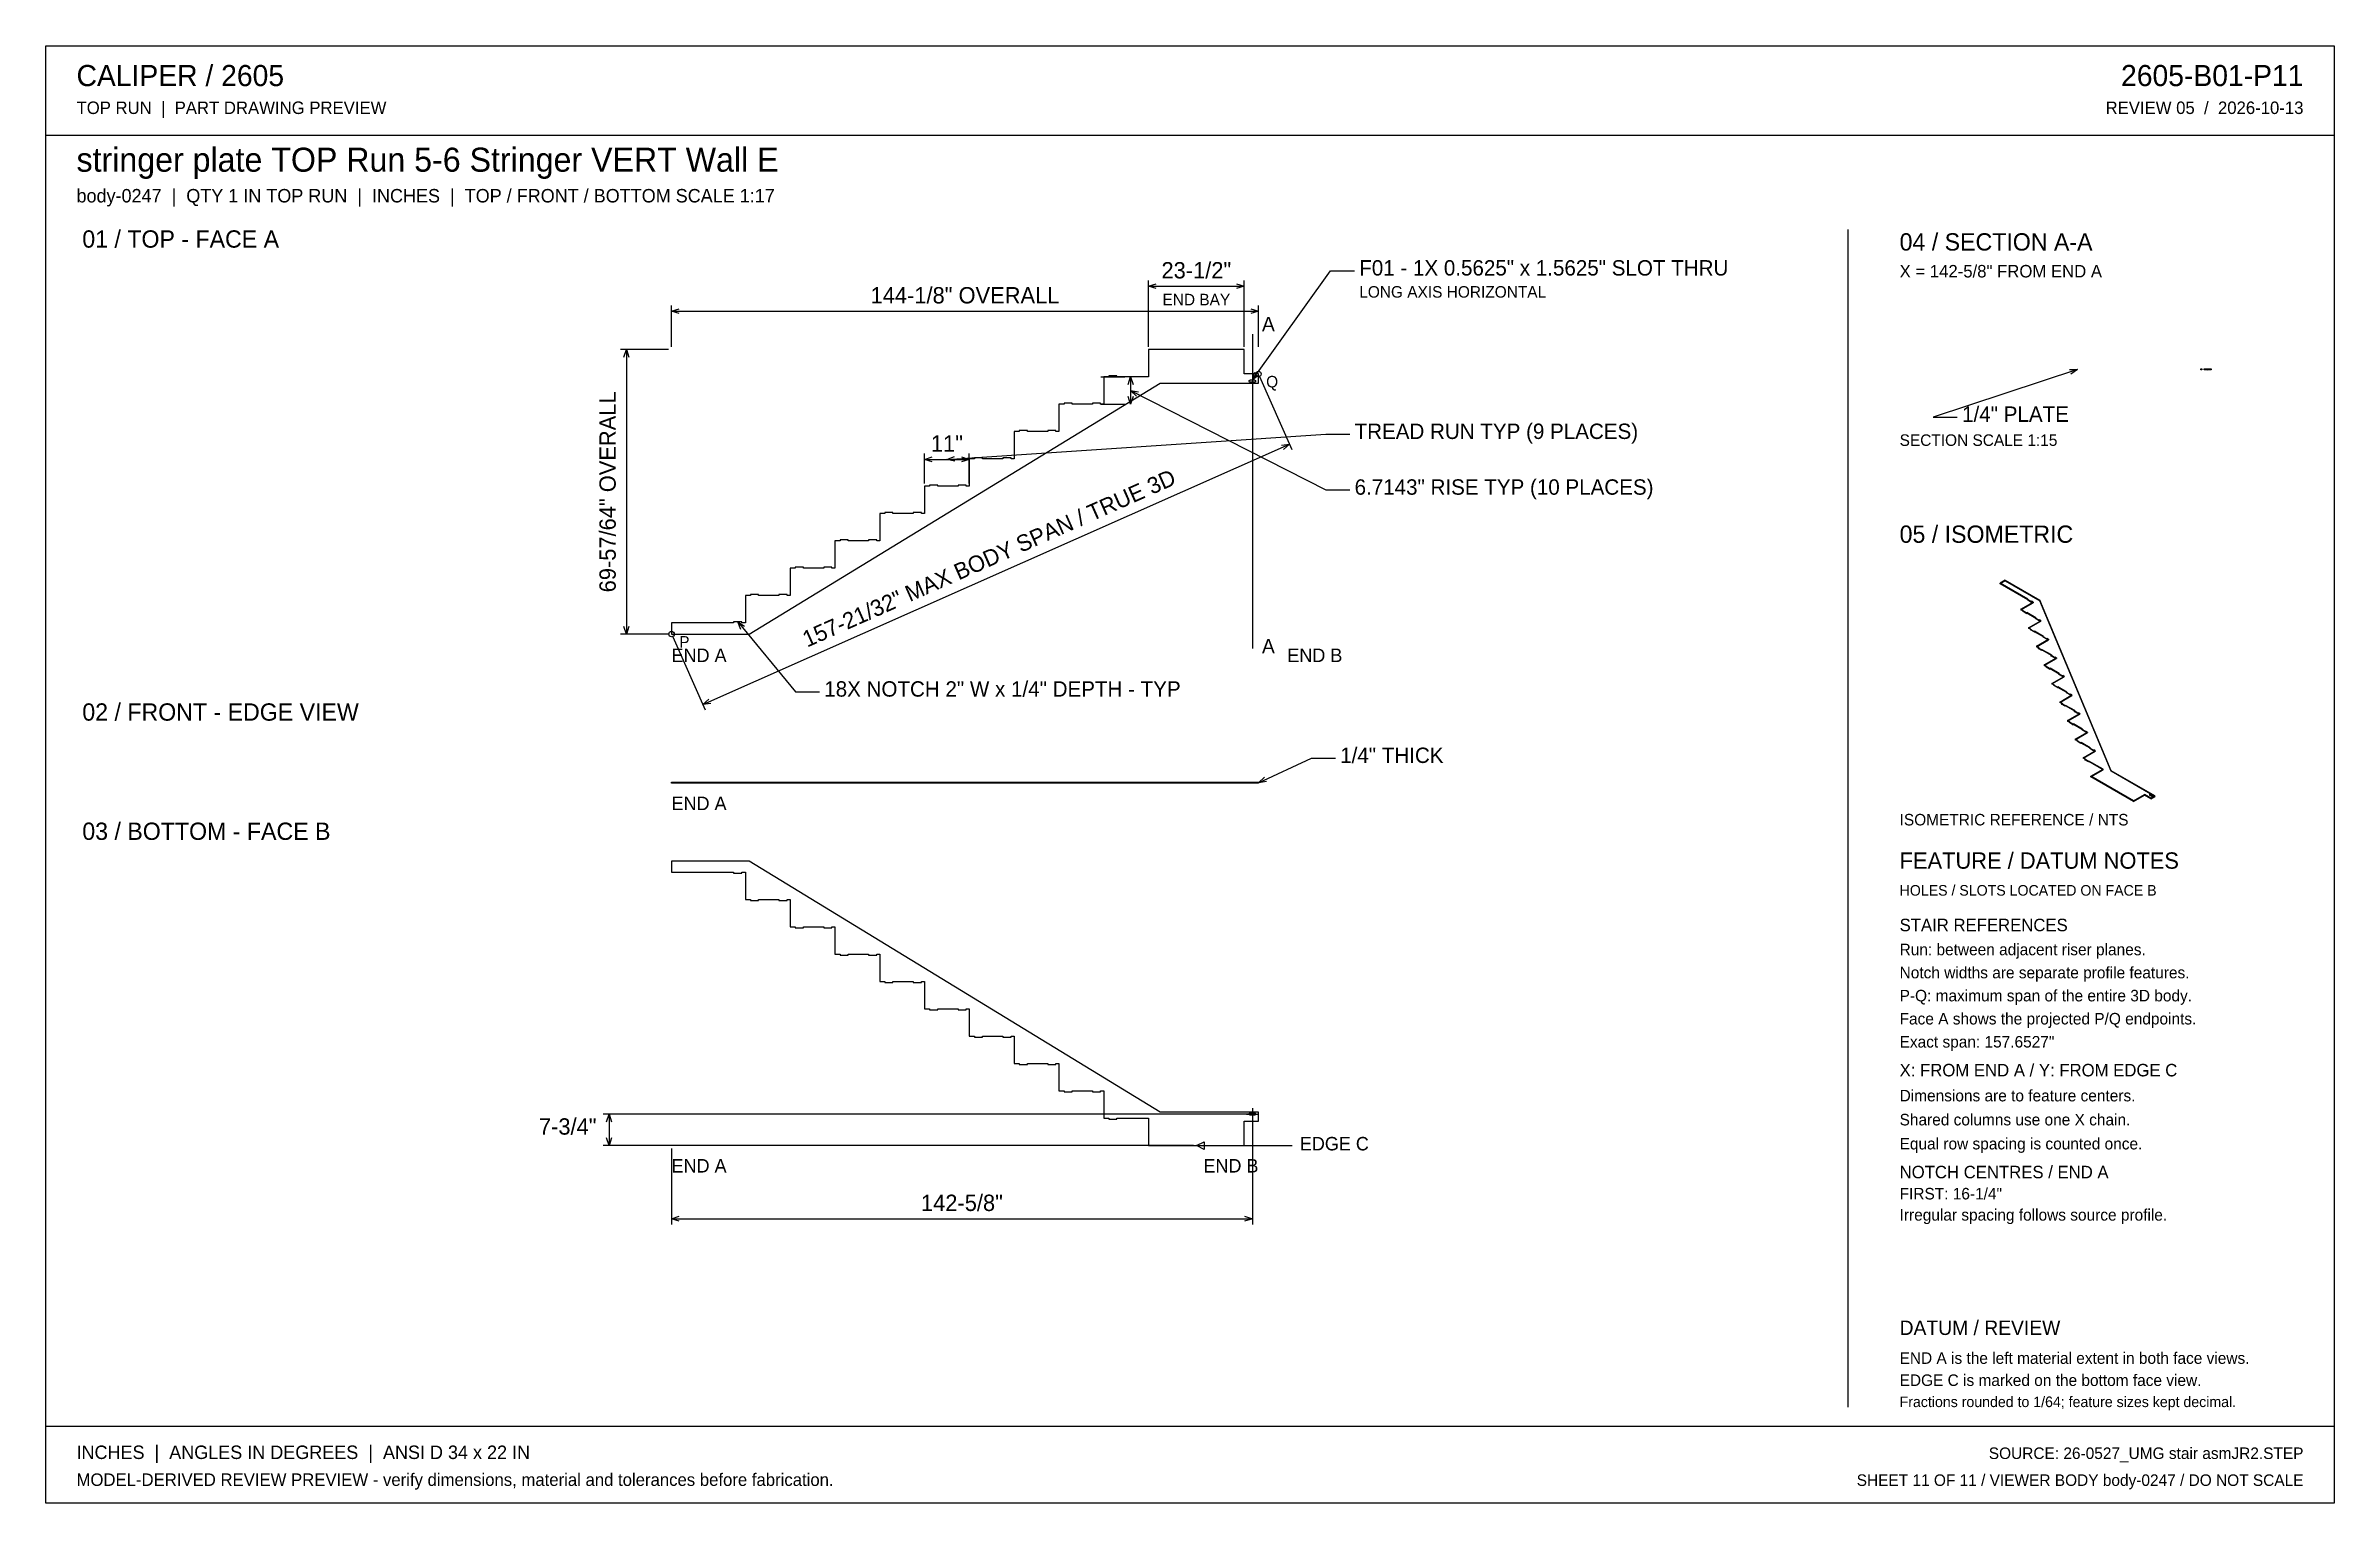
# Model space of a CAD drawing. Header units: inches. Extents: x 8 to 570, y 8 to 366.
import ezdxf
from ezdxf.enums import TextEntityAlignment as Align

# ---------------------------------------------------------------- set-up
doc = ezdxf.new("R2010")
doc.units = ezdxf.units.IN
doc.header["$MEASUREMENT"] = 0

msp = doc.modelspace()

# ---------------------------------------------------------------- texts
at = {"layer": 'ANNOTATION'}
for s, height, p in [('CALIPER / 2605', 5.1944, (15.58, 356.06)), ('TOP RUN  |  PART DRAWING PREVIEW', 3.0694, (15.58, 349.21)), ('stringer plate TOP Run 5-6 Stringer VERT Wall E', 5.9028, (15.58, 335.04)), ('body-0247  |  QTY 1 IN TOP RUN  |  INCHES  |  TOP / FRONT / BOTTOM SCALE 1:17', 3.3056, (15.58, 327.49)), ('01 / TOP - FACE A', 4.25, (17, 316.39)), ('04 / SECTION A-A', 4.25, (463.25, 315.68)), ('F01 - 1X 0.5625" x 1.5625" SLOT THRU', 3.7778, (330.56, 309.54)), ('X = 142-5/8" FROM END A', 3.0694, (463.25, 309.07)), ('LONG AXIS HORIZONTAL', 2.8333, (330.56, 304.11)), ('A', 3.54, (306.67, 295.85)), ('Q', 2.83, (307.7, 282.06)), ('1/4" PLATE', 3.778, (478.6, 273.61)), ('TREAD RUN TYP (9 PLACES)', 3.7778, (329.42, 269.4)), ('SECTION SCALE 1:15', 2.8333, (463.25, 267.7)), ('6.7143" RISE TYP (10 PLACES)', 3.7778, (329.42, 255.71)), ('05 / ISOMETRIC', 4.25, (463.25, 243.9)), ('P', 2.83, (163.58, 218.16)), ('A', 3.54, (306.67, 216.75)), ('END A', 3.306, (161.69, 214.62)), ('END B', 3.306, (312.9, 214.62)), ('18X NOTCH 2" W x 1/4" DEPTH - TYP', 3.7778, (199.19, 206.12)), ('02 / FRONT - EDGE VIEW', 4.25, (17, 200.22)), ('1/4" THICK', 3.778, (325.88, 189.83)), ('END A', 3.306, (161.69, 178.25)), ('03 / BOTTOM - FACE B', 4.25, (17, 170.94)), ('ISOMETRIC REFERENCE / NTS', 2.8333, (463.25, 174.49)), ('FEATURE / DATUM NOTES', 4.0139, (463.25, 163.86)), ('HOLES / SLOTS LOCATED ON FACE B', 2.5972, (463.25, 157.25)), ('STAIR REFERENCES', 3.0694, (463.25, 148.51)), ('Run: between adjacent riser planes.', 2.8333, (463.25, 142.61)), ('Notch widths are separate profile features.', 2.8333, (463.25, 136.94)), ('P-Q: maximum span of the entire 3D body.', 2.8333, (463.25, 131.28)), ('Face A shows the projected P/Q endpoints.', 2.8333, (463.25, 125.61)), ('Exact span: 157.6527"', 2.8333, (463.25, 119.94)), ('X: FROM END A / Y: FROM EDGE C', 3.0694, (463.25, 112.86)), ('Dimensions are to feature centers.', 2.8333, (463.25, 106.72)), ('Shared columns use one X chain.', 2.8333, (463.25, 100.82)), ('EDGE C', 3.306, (315.97, 94.68)), ('Equal row spacing is counted once.', 2.8333, (463.25, 94.92)), ('END A', 3.306, (161.69, 89.25)), ('NOTCH CENTRES / END A', 3.0694, (463.25, 87.83)), ('FIRST: 16-1/4"', 2.8333, (463.25, 82.64)), ('Irregular spacing follows source profile.', 2.8333, (463.25, 77.44)), ('DATUM / REVIEW', 3.5417, (463.25, 49.35)), ('END A is the left material extent in both face views.', 2.8333, (463.25, 42.26)), ('EDGE C is marked on the bottom face view.', 2.8333, (463.25, 36.83)), ('Fractions rounded to 1/64; feature sizes kept decimal.', 2.5972, (463.25, 31.64)), ('INCHES  |  ANGLES IN DEGREES  |  ANSI D 34 x 22 IN', 3.3056, (15.58, 18.89)), ('MODEL-DERIVED REVIEW PREVIEW - verify dimensions, material and tolerances before fabrication.', 3.0694, (15.58, 12.28))]:
    msp.add_text(s, height=height, dxfattribs=at).set_placement(p)
for s, height, p in [('2605-B01-P11', 5.1944, (562.42, 356.06)), ('REVIEW 05  /  2026-10-13', 3.0694, (562.42, 349.21)), ('7-3/4"', 4.014, (143.27, 98.55)), ('END B', 3.306, (305.81, 89.25)), ('SOURCE: 26-0527_UMG stair asmJR2.STEP', 2.8333, (562.42, 18.89)), ('SHEET 11 OF 11 / VIEWER BODY body-0247 / DO NOT SCALE', 2.8333, (562.42, 12.28))]:
    msp.add_text(s, height=height, dxfattribs=at).set_placement(p, align=Align.RIGHT)
for s, height, p in [('23-1/2"', 4.014, (290.56, 308.83)), ('144-1/8" OVERALL', 4.0139, (233.75, 302.69)), ('END BAY', 2.833, (290.56, 302.22)), ('11"', 4.014, (229.31, 266.29)), ('142-5/8"', 4.014, (233, 79.8))]:
    msp.add_text(s, height=height, dxfattribs=at).set_placement(p, align=Align.CENTER)
for s, rotation, p in [('69-57/64" OVERALL', 90, (147.99, 256.41)), ('157-21/32" MAX BODY SPAN / TRUE 3D', 23.9085, (240.45, 238.31))]:
    msp.add_text(s, height=4.0139, rotation=rotation, dxfattribs=at).set_placement(p, align=Align.CENTER)

# ---------------------------------------------------------------- linework, layer by layer
at = {"layer": 'ANNOTATION'}
for p, q in [((304.31, 283.89), (323.47, 310.72)), ((323.47, 310.72), (329.38, 310.72)), ((278.81, 292.07), (278.81, 308.36)), ((278.81, 306.94), (280.7, 307.53)), ((278.81, 306.94), (302.31, 306.94)), ((280.7, 306.35), (278.81, 306.94)), ((300.42, 307.53), (302.31, 306.94)), ((302.31, 306.94), (300.42, 306.35)), ((302.31, 292.07), (302.31, 308.36)), ((161.69, 292.07), (161.69, 302.22)), ((161.69, 300.81), (163.58, 301.4)), ((161.69, 300.81), (305.81, 300.81)), ((163.58, 300.22), (161.69, 300.81)), ((303.92, 301.4), (305.81, 300.81)), ((305.81, 300.81), (303.92, 300.22)), ((305.81, 292.07), (305.81, 302.22)), ((304.31, 295.14), (304.31, 217.93)), ((160.98, 291.36), (149.17, 291.36)), ((150, 289.47), (150.59, 291.36)), ((150.59, 291.36), (150.59, 221.47)), ((150.59, 291.36), (151.18, 289.47)), ((267.1, 284.65), (273.01, 284.65)), ((273.83, 282.76), (274.42, 284.65)), ((274.42, 284.65), (274.42, 277.93)), ((274.42, 284.65), (275.01, 282.76)), ((274.42, 281.29), (322.34, 256.89)), ((275.84, 279.91), (274.42, 281.29)), ((274.42, 281.29), (276.37, 280.96)), ((304.31, 283.89), (304.93, 285.77)), ((305.89, 285.09), (304.31, 283.89)), ((306.1, 284.71), (314.04, 266.8)), ((506.93, 286.5), (471.51, 274.79)), ((504.95, 286.46), (506.93, 286.5)), ((506.93, 286.5), (505.32, 285.34)), ((267.1, 277.93), (273.01, 277.93)), ((274.42, 277.93), (273.83, 279.82)), ((275.01, 279.82), (274.42, 277.93)), ((229.31, 264.4), (322.34, 270.58)), ((322.34, 270.58), (328.24, 270.58)), ((471.51, 274.79), (477.42, 274.79)), ((169.34, 204.2), (313.47, 268.09)), ((223.81, 258.5), (223.81, 265.82)), ((223.81, 264.4), (225.7, 264.99)), ((223.81, 264.4), (234.81, 264.4)), ((225.7, 263.81), (223.81, 264.4)), ((229.31, 264.4), (231.16, 265.12)), ((231.24, 263.94), (229.31, 264.4)), ((232.92, 264.99), (234.81, 264.4)), ((234.81, 264.4), (232.92, 263.81)), ((234.81, 258.5), (234.81, 265.82)), ((311.5, 267.87), (313.47, 268.09)), ((313.47, 268.09), (311.98, 266.79)), ((322.34, 256.89), (328.24, 256.89)), ((160.98, 221.47), (149.17, 221.47)), ((150.59, 221.47), (150, 223.36)), ((151.18, 223.36), (150.59, 221.47)), ((161.97, 220.82), (169.92, 202.91)), ((177.94, 224.47), (192.1, 207.3)), ((178.68, 222.64), (177.94, 224.47)), ((177.94, 224.47), (179.6, 223.39)), ((169.34, 204.2), (170.83, 205.51)), ((171.31, 204.43), (169.34, 204.2)), ((192.1, 207.3), (198.01, 207.3)), ((305.81, 184.99), (318.8, 191.01)), ((305.81, 184.99), (307.28, 186.32)), ((318.8, 191.01), (324.7, 191.01)), ((307.77, 185.25), (305.81, 184.99)), ((303.6, 103.61), (144.92, 103.61)), ((145.75, 101.72), (146.34, 103.61)), ((146.34, 103.61), (146.34, 95.86)), ((146.34, 103.61), (146.93, 101.72)), ((302.9, 103.61), (305.73, 103.61)), ((304.31, 105.03), (304.31, 102.19)), ((304.31, 102.9), (304.31, 76.5)), ((289.85, 95.86), (144.92, 95.86)), ((146.34, 95.86), (145.75, 97.75)), ((146.93, 97.75), (146.34, 95.86)), ((290.56, 95.86), (292.45, 96.8)), ((290.56, 95.86), (314.08, 95.86)), ((292.45, 94.91), (290.56, 95.86)), ((292.45, 96.8), (292.45, 94.91)), ((161.69, 95.15), (161.69, 76.5)), ((161.69, 77.91), (163.58, 78.5)), ((161.69, 77.91), (304.31, 77.91)), ((163.58, 77.32), (161.69, 77.91)), ((302.42, 78.5), (304.31, 77.91)), ((304.31, 77.91), (302.42, 77.32))]:
    msp.add_line(p, q, dxfattribs=at)
for centre in [(305.81, 285.36), (161.69, 221.47)]:
    msp.add_circle(centre, 0.661, dxfattribs=at)
at = {"layer": 'OUTLINE'}
for p, q in [((8.03, 365.97), (569.97, 365.97)), ((8.03, 8.03), (8.03, 365.97)), ((569.97, 365.97), (569.97, 8.03)), ((8.03, 344.01), (569.97, 344.01)), ((450.5, 320.88), (450.5, 31.64)), ((302.31, 291.36), (278.81, 291.36)), ((278.81, 291.36), (278.81, 284.65)), ((302.31, 285.36), (302.31, 291.36)), ((537.19, 286.64), (537.43, 286.64)), ((537.19, 286.36), (537.19, 286.64)), ((537.43, 286.64), (537.43, 286.36)), ((538.07, 286.64), (539.74, 286.64)), ((538.07, 286.36), (538.07, 286.64)), ((538.78, 286.36), (539.06, 286.64)), ((539.74, 286.64), (539.74, 286.36)), ((180.72, 221.47), (281.71, 283.11)), ((269.06, 284.65), (267.81, 284.65)), ((267.81, 284.65), (267.81, 277.93)), ((271.06, 284.9), (269.06, 284.9)), ((269.06, 284.9), (269.06, 284.65)), ((271.06, 284.65), (271.06, 284.9)), ((278.81, 284.65), (271.06, 284.65)), ((281.71, 283.11), (305.81, 283.11)), ((305.81, 285.36), (302.31, 285.36)), ((303.53, 283.65), (303.54, 283.66)), ((303.53, 283.64), (303.53, 283.65)), ((303.53, 283.65), (303.53, 283.65)), ((303.53, 283.63), (303.53, 283.64)), ((303.53, 283.62), (303.53, 283.63)), ((303.53, 283.61), (303.53, 283.62)), ((303.53, 283.62), (303.53, 283.62)), ((303.53, 283.6), (303.53, 283.61)), ((303.53, 283.59), (303.53, 283.6)), ((303.53, 283.6), (303.53, 283.6)), ((303.53, 283.58), (303.53, 283.59)), ((303.53, 283.57), (303.53, 283.58)), ((303.53, 283.58), (303.53, 283.58)), ((303.54, 283.56), (303.53, 283.57)), ((303.54, 283.69), (303.55, 283.7)), ((303.54, 283.68), (303.54, 283.69)), ((303.54, 283.69), (303.54, 283.69)), ((303.54, 283.67), (303.54, 283.68)), ((303.54, 283.66), (303.54, 283.67)), ((303.54, 283.67), (303.54, 283.67)), ((303.54, 283.55), (303.54, 283.56)), ((303.54, 283.56), (303.54, 283.56)), ((303.54, 283.54), (303.54, 283.55)), ((303.54, 283.53), (303.54, 283.54)), ((303.54, 283.54), (303.54, 283.54)), ((303.55, 283.52), (303.54, 283.53)), ((303.55, 283.72), (303.56, 283.73)), ((303.55, 283.71), (303.55, 283.72)), ((303.55, 283.7), (303.55, 283.71)), ((303.55, 283.71), (303.55, 283.71)), ((303.55, 283.51), (303.55, 283.52)), ((303.55, 283.52), (303.55, 283.52)), ((303.55, 283.5), (303.55, 283.51)), ((303.56, 283.5), (303.55, 283.5)), ((303.56, 283.74), (303.57, 283.75)), ((303.56, 283.73), (303.56, 283.74)), ((303.56, 283.74), (303.56, 283.74)), ((303.56, 283.73), (303.56, 283.73)), ((303.56, 283.49), (303.56, 283.5)), ((303.56, 283.48), (303.56, 283.49)), ((303.57, 283.47), (303.56, 283.48)), ((303.56, 283.48), (303.56, 283.48)), ((303.57, 283.76), (303.58, 283.77)), ((303.57, 283.75), (303.57, 283.76)), ((303.57, 283.76), (303.57, 283.76)), ((303.57, 283.46), (303.57, 283.47)), ((303.57, 283.47), (303.57, 283.47)), ((303.58, 283.45), (303.57, 283.46)), ((303.58, 283.77), (303.59, 283.78)), ((303.58, 283.77), (303.58, 283.77)), ((303.59, 283.44), (303.58, 283.45)), ((303.58, 283.45), (303.58, 283.45)), ((303.59, 283.78), (303.6, 283.79)), ((303.59, 283.78), (303.59, 283.78)), ((303.6, 283.43), (303.59, 283.44)), ((303.59, 283.44), (303.59, 283.44)), ((303.6, 283.8), (303.61, 283.81)), ((303.6, 283.79), (303.6, 283.8)), ((303.6, 283.79), (303.6, 283.79)), ((303.6, 283.42), (303.6, 283.43)), ((303.6, 283.43), (303.6, 283.43)), ((303.61, 283.42), (303.6, 283.42)), ((303.61, 283.81), (303.61, 283.81)), ((303.61, 283.81), (303.62, 283.81)), ((303.61, 283.41), (303.61, 283.42)), ((303.62, 283.41), (303.61, 283.41)), ((303.62, 283.81), (303.62, 283.82)), ((303.62, 283.82), (303.63, 283.82)), ((303.62, 283.4), (303.62, 283.41)), ((303.63, 283.4), (303.62, 283.4)), ((303.63, 283.82), (303.63, 283.83)), ((303.63, 283.83), (303.64, 283.83)), ((303.63, 283.39), (303.63, 283.4)), ((303.64, 283.39), (303.63, 283.39)), ((303.64, 283.83), (303.64, 283.84)), ((303.64, 283.84), (303.65, 283.84)), ((303.65, 283.38), (303.64, 283.39)), ((303.64, 283.39), (303.64, 283.39)), ((303.65, 283.84), (303.66, 283.84)), ((303.66, 283.38), (303.65, 283.38)), ((303.66, 283.84), (303.66, 283.85)), ((303.66, 283.85), (303.67, 283.85)), ((303.66, 283.37), (303.66, 283.38)), ((303.67, 283.37), (303.66, 283.37)), ((303.67, 283.85), (303.67, 283.86)), ((303.67, 283.86), (303.68, 283.86)), ((303.68, 283.36), (303.67, 283.37)), ((303.67, 283.37), (303.67, 283.37)), ((303.68, 283.86), (303.69, 283.86)), ((303.69, 283.36), (303.68, 283.36)), ((303.69, 283.86), (303.69, 283.87)), ((303.69, 283.87), (303.7, 283.87)), ((303.7, 283.35), (303.69, 283.36)), ((303.69, 283.36), (303.69, 283.36)), ((303.7, 283.87), (303.7, 283.87)), ((303.7, 283.87), (303.71, 283.87)), ((303.71, 283.35), (303.7, 283.35)), ((303.7, 283.35), (303.7, 283.35)), ((303.71, 283.87), (303.72, 283.88)), ((303.72, 283.35), (303.71, 283.35)), ((303.72, 283.88), (303.72, 283.88)), ((303.72, 283.88), (303.73, 283.88)), ((303.72, 283.34), (303.72, 283.35)), ((303.73, 283.34), (303.72, 283.34)), ((303.73, 283.88), (303.74, 283.88)), ((303.74, 283.34), (303.73, 283.34)), ((303.74, 283.88), (303.75, 283.89)), ((303.74, 283.88), (303.74, 283.88)), ((303.75, 283.34), (303.74, 283.34)), ((303.74, 283.34), (303.74, 283.34)), ((303.75, 283.89), (303.76, 283.89)), ((303.76, 283.34), (303.75, 283.34)), ((303.76, 283.89), (303.76, 283.89)), ((303.76, 283.89), (303.77, 283.89)), ((303.76, 283.33), (303.76, 283.34)), ((303.77, 283.33), (303.76, 283.33)), ((303.77, 283.89), (303.78, 283.89)), ((303.78, 283.33), (303.77, 283.33)), ((303.78, 283.89), (303.78, 283.89)), ((303.78, 283.89), (303.79, 283.89)), ((303.79, 283.33), (303.78, 283.33)), ((303.78, 283.33), (303.78, 283.33)), ((303.79, 283.89), (303.8, 283.89)), ((303.8, 283.33), (303.79, 283.33)), ((303.8, 283.89), (303.81, 283.89)), ((303.81, 283.33), (303.8, 283.33)), ((303.81, 283.89), (303.81, 283.89)), ((303.81, 283.89), (304.81, 283.89)), ((304.81, 283.33), (303.81, 283.33)), ((303.81, 283.33), (303.81, 283.33)), ((304.81, 283.89), (304.83, 283.89)), ((304.83, 283.33), (304.81, 283.33)), ((304.83, 283.89), (304.84, 283.89)), ((304.84, 283.33), (304.83, 283.33)), ((304.84, 283.89), (304.85, 283.89)), ((304.85, 283.33), (304.84, 283.33)), ((304.85, 283.89), (304.87, 283.89)), ((304.87, 283.34), (304.85, 283.33)), ((304.87, 283.89), (304.88, 283.88)), ((304.88, 283.34), (304.87, 283.34)), ((304.88, 283.88), (304.89, 283.88)), ((304.89, 283.34), (304.88, 283.34)), ((304.89, 283.88), (304.91, 283.88)), ((304.91, 283.35), (304.89, 283.34)), ((304.91, 283.88), (304.92, 283.87)), ((304.92, 283.35), (304.91, 283.35)), ((304.92, 283.87), (304.93, 283.87)), ((304.93, 283.36), (304.92, 283.35)), ((304.93, 283.87), (304.95, 283.86)), ((304.95, 283.36), (304.93, 283.36)), ((304.95, 283.86), (304.96, 283.85)), ((304.96, 283.37), (304.95, 283.36)), ((304.96, 283.85), (304.97, 283.84)), ((304.97, 283.38), (304.96, 283.37)), ((304.97, 283.84), (304.98, 283.84)), ((304.98, 283.39), (304.97, 283.38)), ((304.98, 283.84), (304.99, 283.83)), ((304.99, 283.39), (304.98, 283.39)), ((304.99, 283.83), (305, 283.82)), ((305, 283.4), (304.99, 283.39)), ((305, 283.82), (305.01, 283.81)), ((305.01, 283.41), (305, 283.4)), ((305.01, 283.81), (305.02, 283.8)), ((305.02, 283.42), (305.01, 283.41)), ((305.02, 283.8), (305.03, 283.79)), ((305.03, 283.43), (305.02, 283.42)), ((305.03, 283.79), (305.04, 283.78)), ((305.04, 283.44), (305.03, 283.43)), ((305.04, 283.78), (305.05, 283.77)), ((305.05, 283.45), (305.04, 283.44)), ((305.05, 283.77), (305.05, 283.76)), ((305.05, 283.76), (305.06, 283.74)), ((305.06, 283.48), (305.05, 283.47)), ((305.05, 283.47), (305.05, 283.45)), ((305.06, 283.74), (305.07, 283.73)), ((305.07, 283.49), (305.06, 283.48)), ((305.07, 283.73), (305.07, 283.72)), ((305.07, 283.72), (305.08, 283.71)), ((305.08, 283.52), (305.07, 283.5)), ((305.07, 283.5), (305.07, 283.49)), ((305.08, 283.71), (305.08, 283.69)), ((305.08, 283.69), (305.09, 283.68)), ((305.09, 283.54), (305.08, 283.53)), ((305.08, 283.53), (305.08, 283.52)), ((305.09, 283.68), (305.09, 283.67)), ((305.09, 283.67), (305.09, 283.65)), ((305.09, 283.65), (305.09, 283.64)), ((305.09, 283.64), (305.09, 283.62)), ((305.09, 283.62), (305.09, 283.61)), ((305.09, 283.61), (305.09, 283.6)), ((305.09, 283.6), (305.09, 283.58)), ((305.09, 283.58), (305.09, 283.57)), ((305.09, 283.57), (305.09, 283.56)), ((305.09, 283.56), (305.09, 283.54)), ((305.81, 283.11), (305.81, 285.36)), ((537.43, 286.36), (537.19, 286.36)), ((539.74, 286.36), (538.07, 286.36)), ((258.06, 277.93), (256.81, 277.93)), ((256.81, 277.93), (256.81, 271.22)), ((260.06, 278.18), (258.06, 278.18)), ((258.06, 278.18), (258.06, 277.93)), ((260.06, 277.93), (260.06, 278.18)), ((265.06, 277.93), (260.06, 277.93)), ((267.06, 278.18), (265.06, 278.18)), ((265.06, 278.18), (265.06, 277.93)), ((267.06, 277.93), (267.06, 278.18)), ((267.81, 277.93), (267.06, 277.93)), ((247.06, 271.22), (245.81, 271.22)), ((245.81, 271.22), (245.81, 264.5)), ((249.06, 271.47), (247.06, 271.47)), ((247.06, 271.47), (247.06, 271.22)), ((249.06, 271.22), (249.06, 271.47)), ((254.06, 271.22), (249.06, 271.22)), ((256.06, 271.47), (254.06, 271.47)), ((254.06, 271.47), (254.06, 271.22)), ((256.06, 271.22), (256.06, 271.47)), ((256.81, 271.22), (256.06, 271.22)), ((236.06, 264.5), (234.81, 264.5)), ((234.81, 264.5), (234.81, 257.79)), ((238.06, 264.75), (236.06, 264.75)), ((236.06, 264.75), (236.06, 264.5)), ((238.06, 264.5), (238.06, 264.75)), ((243.06, 264.5), (238.06, 264.5)), ((245.06, 264.75), (243.06, 264.75)), ((243.06, 264.75), (243.06, 264.5)), ((245.06, 264.5), (245.06, 264.75)), ((245.81, 264.5), (245.06, 264.5)), ((225.06, 257.79), (223.81, 257.79)), ((223.81, 257.79), (223.81, 251.08)), ((227.06, 258.04), (225.06, 258.04)), ((225.06, 258.04), (225.06, 257.79)), ((227.06, 257.79), (227.06, 258.04)), ((232.06, 257.79), (227.06, 257.79)), ((234.06, 258.04), (232.06, 258.04)), ((232.06, 258.04), (232.06, 257.79)), ((234.06, 257.79), (234.06, 258.04)), ((234.81, 257.79), (234.06, 257.79)), ((214.06, 251.08), (212.81, 251.08)), ((212.81, 251.08), (212.81, 244.36)), ((216.06, 251.33), (214.06, 251.33)), ((214.06, 251.33), (214.06, 251.08)), ((216.06, 251.08), (216.06, 251.33)), ((221.06, 251.08), (216.06, 251.08)), ((223.06, 251.33), (221.06, 251.33)), ((221.06, 251.33), (221.06, 251.08)), ((223.06, 251.08), (223.06, 251.33)), ((223.81, 251.08), (223.06, 251.08)), ((203.06, 244.36), (201.81, 244.36)), ((201.81, 244.36), (201.81, 237.65)), ((205.06, 244.61), (203.06, 244.61)), ((203.06, 244.61), (203.06, 244.36)), ((205.06, 244.36), (205.06, 244.61)), ((210.06, 244.36), (205.06, 244.36)), ((212.06, 244.61), (210.06, 244.61)), ((210.06, 244.61), (210.06, 244.36)), ((212.06, 244.36), (212.06, 244.61)), ((212.81, 244.36), (212.06, 244.36)), ((192.06, 237.65), (190.81, 237.65)), ((190.81, 237.65), (190.81, 230.93)), ((194.06, 237.9), (192.06, 237.9)), ((192.06, 237.9), (192.06, 237.65)), ((194.06, 237.65), (194.06, 237.9)), ((199.06, 237.65), (194.06, 237.65)), ((201.06, 237.9), (199.06, 237.9)), ((199.06, 237.9), (199.06, 237.65)), ((201.06, 237.65), (201.06, 237.9)), ((201.81, 237.65), (201.06, 237.65)), ((181.06, 230.93), (179.81, 230.93)), ((179.81, 230.93), (179.81, 224.22)), ((183.06, 231.18), (181.06, 231.18)), ((181.06, 231.18), (181.06, 230.93)), ((183.06, 230.93), (183.06, 231.18)), ((188.06, 230.93), (183.06, 230.93)), ((190.06, 231.18), (188.06, 231.18)), ((188.06, 231.18), (188.06, 230.93)), ((190.06, 230.93), (190.06, 231.18)), ((190.81, 230.93), (190.06, 230.93)), ((489.16, 234.69), (487.94, 233.99)), ((489.16, 234.57), (487.94, 233.86)), ((487.94, 233.86), (487.94, 233.99)), ((494.73, 230.06), (487.94, 233.99)), ((494.73, 229.93), (487.94, 233.86)), ((489.16, 234.69), (489.16, 234.57)), ((489.16, 234.69), (497.65, 229.8)), ((489.16, 234.57), (497.65, 229.67)), ((493.02, 227.59), (496.01, 229.32)), ((493.02, 227.47), (496.01, 229.19)), ((493.58, 227.27), (493.02, 227.59)), ((493.02, 227.59), (493.02, 227.47)), ((493.58, 227.14), (493.02, 227.47)), ((493.47, 227.21), (493.58, 227.27)), ((494.36, 226.69), (493.47, 227.21)), ((493.47, 227.21), (493.47, 227.08)), ((493.47, 227.08), (493.58, 227.14)), ((494.36, 226.56), (493.47, 227.08)), ((493.58, 227.27), (493.58, 227.14)), ((494.36, 226.69), (494.47, 226.76)), ((494.36, 226.69), (494.36, 226.56)), ((494.36, 226.56), (494.47, 226.63)), ((494.47, 226.76), (494.47, 226.63)), ((496.7, 225.47), (494.47, 226.76)), ((496.7, 225.34), (494.47, 226.63)), ((494.62, 230), (494.73, 230.06)), ((495.51, 229.48), (494.62, 230)), ((494.62, 230), (494.62, 229.87)), ((494.62, 229.87), (494.73, 229.93)), ((495.51, 229.35), (494.62, 229.87)), ((494.73, 230.06), (494.73, 229.93)), ((495.51, 229.48), (495.62, 229.55)), ((495.51, 229.48), (495.51, 229.35)), ((495.51, 229.35), (495.62, 229.42)), ((496.01, 229.32), (495.62, 229.55)), ((495.62, 229.55), (495.62, 229.42)), ((496.01, 229.19), (495.62, 229.42)), ((496.01, 229.32), (496.01, 229.19)), ((496.59, 225.41), (496.7, 225.47)), ((496.59, 225.41), (496.59, 225.28)), ((497.48, 224.89), (496.59, 225.41)), ((496.59, 225.28), (496.7, 225.34)), ((497.48, 224.76), (496.59, 225.28)), ((496.7, 225.47), (496.7, 225.34)), ((497.48, 224.89), (497.59, 224.96)), ((497.48, 224.89), (497.48, 224.76)), ((497.48, 224.76), (497.59, 224.83)), ((497.59, 224.96), (497.59, 224.83)), ((497.92, 224.76), (497.59, 224.96)), ((497.92, 224.63), (497.59, 224.83)), ((515.18, 187.94), (497.65, 229.8)), ((497.65, 229.8), (497.65, 229.67)), ((515.18, 187.81), (497.65, 229.67)), ((161.69, 224.22), (161.69, 221.47)), ((176.94, 224.22), (161.69, 224.22)), ((161.69, 221.47), (180.72, 221.47)), ((178.94, 224.47), (176.94, 224.47)), ((176.94, 224.47), (176.94, 224.22)), ((178.94, 224.22), (178.94, 224.47)), ((179.81, 224.22), (178.94, 224.22)), ((494.93, 223.04), (497.92, 224.76)), ((494.93, 222.91), (497.92, 224.63)), ((494.93, 223.04), (494.93, 222.91)), ((495.49, 222.71), (494.93, 223.04)), ((495.49, 222.59), (494.93, 222.91)), ((495.38, 222.65), (495.49, 222.71)), ((496.27, 222.13), (495.38, 222.65)), ((495.38, 222.65), (495.38, 222.52)), ((495.38, 222.52), (495.49, 222.59)), ((496.27, 222.01), (495.38, 222.52)), ((495.49, 222.71), (495.49, 222.59)), ((496.27, 222.13), (496.38, 222.2)), ((496.27, 222.13), (496.27, 222.01)), ((496.27, 222.01), (496.38, 222.07)), ((496.38, 222.2), (496.38, 222.07)), ((498.61, 220.91), (496.38, 222.2)), ((498.61, 220.78), (496.38, 222.07)), ((496.84, 218.48), (499.83, 220.2)), ((496.84, 218.35), (499.83, 220.08)), ((497.92, 224.76), (497.92, 224.63)), ((498.5, 220.85), (498.61, 220.91)), ((499.39, 220.33), (498.5, 220.85)), ((498.5, 220.85), (498.5, 220.72)), ((498.5, 220.72), (498.61, 220.78)), ((499.39, 220.2), (498.5, 220.72)), ((498.61, 220.91), (498.61, 220.78)), ((499.39, 220.33), (499.5, 220.4)), ((499.39, 220.33), (499.39, 220.2)), ((499.39, 220.2), (499.5, 220.27)), ((499.83, 220.2), (499.5, 220.4)), ((499.5, 220.4), (499.5, 220.27)), ((499.83, 220.08), (499.5, 220.27)), ((499.83, 220.2), (499.83, 220.08)), ((496.84, 218.48), (496.84, 218.35)), ((497.4, 218.16), (496.84, 218.48)), ((497.4, 218.03), (496.84, 218.35)), ((497.29, 218.09), (497.4, 218.16)), ((497.29, 218.09), (497.29, 217.96)), ((498.18, 217.58), (497.29, 218.09)), ((497.29, 217.96), (497.4, 218.03)), ((498.18, 217.45), (497.29, 217.96)), ((497.4, 218.16), (497.4, 218.03)), ((498.18, 217.58), (498.29, 217.64)), ((498.18, 217.58), (498.18, 217.45)), ((498.18, 217.45), (498.29, 217.51)), ((500.52, 216.35), (498.29, 217.64)), ((498.29, 217.64), (498.29, 217.51)), ((500.52, 216.22), (498.29, 217.51)), ((498.75, 213.92), (501.74, 215.65)), ((498.75, 213.79), (501.74, 215.52)), ((499.31, 213.6), (498.75, 213.92)), ((498.75, 213.92), (498.75, 213.79)), ((499.31, 213.47), (498.75, 213.79)), ((499.2, 213.53), (499.31, 213.6)), ((499.31, 213.6), (499.31, 213.47)), ((500.41, 216.29), (500.52, 216.35)), ((500.41, 216.29), (500.41, 216.16)), ((501.3, 215.77), (500.41, 216.29)), ((500.41, 216.16), (500.52, 216.22)), ((501.3, 215.65), (500.41, 216.16)), ((500.52, 216.35), (500.52, 216.22)), ((501.3, 215.77), (501.41, 215.84)), ((501.3, 215.77), (501.3, 215.65)), ((501.3, 215.65), (501.41, 215.71)), ((501.41, 215.84), (501.41, 215.71)), ((501.74, 215.65), (501.41, 215.84)), ((501.74, 215.52), (501.41, 215.71)), ((501.74, 215.65), (501.74, 215.52)), ((500.09, 213.02), (499.2, 213.53)), ((499.2, 213.53), (499.2, 213.4)), ((499.2, 213.4), (499.31, 213.47)), ((500.09, 212.89), (499.2, 213.4)), ((500.09, 213.02), (500.2, 213.08)), ((500.09, 213.02), (500.09, 212.89)), ((500.09, 212.89), (500.2, 212.95)), ((500.2, 213.08), (500.2, 212.95)), ((502.43, 211.79), (500.2, 213.08)), ((502.43, 211.67), (500.2, 212.95)), ((500.66, 209.36), (503.66, 211.09)), ((500.66, 209.23), (503.66, 210.96)), ((501.22, 209.04), (500.66, 209.36)), ((500.66, 209.36), (500.66, 209.23)), ((501.22, 208.91), (500.66, 209.23)), ((501.11, 208.97), (501.22, 209.04)), ((502, 208.46), (501.11, 208.97)), ((501.11, 208.97), (501.11, 208.84)), ((501.11, 208.84), (501.22, 208.91)), ((502, 208.33), (501.11, 208.84)), ((501.22, 209.04), (501.22, 208.91)), ((502, 208.46), (502.11, 208.52)), ((502, 208.46), (502, 208.33)), ((502, 208.33), (502.11, 208.39)), ((502.11, 208.52), (502.11, 208.39)), ((504.34, 207.24), (502.11, 208.52)), ((504.34, 207.11), (502.11, 208.39)), ((502.32, 211.73), (502.43, 211.79)), ((502.32, 211.73), (502.32, 211.6)), ((503.21, 211.22), (502.32, 211.73)), ((502.32, 211.6), (502.43, 211.67)), ((503.21, 211.09), (502.32, 211.6)), ((502.43, 211.79), (502.43, 211.67)), ((503.21, 211.22), (503.32, 211.28)), ((503.21, 211.22), (503.21, 211.09)), ((503.21, 211.09), (503.32, 211.15)), ((503.32, 211.28), (503.32, 211.15)), ((503.66, 211.09), (503.32, 211.28)), ((503.66, 210.96), (503.32, 211.15)), ((503.66, 211.09), (503.66, 210.96)), ((502.57, 204.8), (505.57, 206.53)), ((502.57, 204.67), (505.57, 206.4)), ((502.57, 204.8), (502.57, 204.67)), ((503.13, 204.48), (502.57, 204.8)), ((503.13, 204.35), (502.57, 204.67)), ((503.02, 204.41), (503.13, 204.48)), ((503.02, 204.41), (503.02, 204.29)), ((503.91, 203.9), (503.02, 204.41)), ((503.02, 204.29), (503.13, 204.35)), ((503.91, 203.77), (503.02, 204.29)), ((503.13, 204.48), (503.13, 204.35)), ((503.91, 203.9), (504.02, 203.96)), ((503.91, 203.9), (503.91, 203.77)), ((503.91, 203.77), (504.02, 203.84)), ((504.02, 203.96), (504.02, 203.84)), ((506.25, 202.68), (504.02, 203.96)), ((506.25, 202.55), (504.02, 203.84)), ((504.23, 207.17), (504.34, 207.24)), ((505.12, 206.66), (504.23, 207.17)), ((504.23, 207.17), (504.23, 207.04)), ((504.23, 207.04), (504.34, 207.11)), ((505.12, 206.53), (504.23, 207.04)), ((504.34, 207.24), (504.34, 207.11)), ((505.12, 206.66), (505.23, 206.72)), ((505.12, 206.66), (505.12, 206.53)), ((505.12, 206.53), (505.23, 206.59)), ((505.57, 206.53), (505.23, 206.72)), ((505.23, 206.72), (505.23, 206.59)), ((505.57, 206.4), (505.23, 206.59)), ((505.57, 206.53), (505.57, 206.4)), ((506.14, 202.61), (506.25, 202.68)), ((507.03, 202.1), (506.14, 202.61)), ((506.14, 202.61), (506.14, 202.48)), ((506.14, 202.48), (506.25, 202.55)), ((507.03, 201.97), (506.14, 202.48)), ((506.25, 202.68), (506.25, 202.55)), ((504.48, 200.24), (507.48, 201.97)), ((504.48, 200.11), (507.48, 201.84)), ((505.04, 199.92), (504.48, 200.24)), ((504.48, 200.24), (504.48, 200.11)), ((505.04, 199.79), (504.48, 200.11)), ((504.93, 199.86), (505.04, 199.92)), ((505.82, 199.34), (504.93, 199.86)), ((504.93, 199.86), (504.93, 199.73)), ((504.93, 199.73), (505.04, 199.79)), ((505.82, 199.21), (504.93, 199.73)), ((505.04, 199.92), (505.04, 199.79)), ((505.82, 199.34), (505.93, 199.41)), ((505.82, 199.34), (505.82, 199.21)), ((505.82, 199.21), (505.93, 199.28)), ((508.16, 198.12), (505.93, 199.41)), ((505.93, 199.41), (505.93, 199.28)), ((508.16, 197.99), (505.93, 199.28)), ((506.39, 195.68), (509.39, 197.41)), ((506.39, 195.55), (509.39, 197.28)), ((507.03, 202.1), (507.14, 202.16)), ((507.03, 202.1), (507.03, 201.97)), ((507.03, 201.97), (507.14, 202.03)), ((507.48, 201.97), (507.14, 202.16)), ((507.14, 202.16), (507.14, 202.03)), ((507.48, 201.84), (507.14, 202.03)), ((507.48, 201.97), (507.48, 201.84)), ((508.05, 198.05), (508.16, 198.12)), ((508.05, 198.05), (508.05, 197.93)), ((508.94, 197.54), (508.05, 198.05)), ((508.05, 197.93), (508.16, 197.99)), ((508.94, 197.41), (508.05, 197.93)), ((508.16, 198.12), (508.16, 197.99)), ((508.94, 197.54), (509.05, 197.6)), ((508.94, 197.54), (508.94, 197.41)), ((508.94, 197.41), (509.05, 197.48)), ((509.05, 197.6), (509.05, 197.48)), ((509.39, 197.41), (509.05, 197.6)), ((509.39, 197.28), (509.05, 197.48)), ((509.39, 197.41), (509.39, 197.28)), ((506.39, 195.68), (506.39, 195.55)), ((506.95, 195.36), (506.39, 195.68)), ((506.95, 195.23), (506.39, 195.55)), ((506.84, 195.3), (506.95, 195.36)), ((507.73, 194.78), (506.84, 195.3)), ((506.84, 195.3), (506.84, 195.17)), ((506.84, 195.17), (506.95, 195.23)), ((507.73, 194.65), (506.84, 195.17)), ((506.95, 195.36), (506.95, 195.23)), ((507.73, 194.78), (507.84, 194.85)), ((507.73, 194.78), (507.73, 194.65)), ((507.73, 194.65), (507.84, 194.72)), ((507.84, 194.85), (507.84, 194.72)), ((510.07, 193.56), (507.84, 194.85)), ((510.07, 193.43), (507.84, 194.72)), ((508.3, 191.12), (511.3, 192.85)), ((508.3, 191), (511.3, 192.72)), ((508.86, 190.8), (508.3, 191.12)), ((508.3, 191.12), (508.3, 191)), ((509.96, 193.5), (510.07, 193.56)), ((509.96, 193.5), (509.96, 193.37)), ((510.85, 192.98), (509.96, 193.5)), ((509.96, 193.37), (510.07, 193.43)), ((510.85, 192.85), (509.96, 193.37)), ((510.07, 193.56), (510.07, 193.43)), ((510.85, 192.98), (510.96, 193.05)), ((510.85, 192.98), (510.85, 192.85)), ((510.85, 192.85), (510.96, 192.92)), ((510.96, 193.05), (510.96, 192.92)), ((511.3, 192.85), (510.96, 193.05)), ((511.3, 192.72), (510.96, 192.92)), ((511.3, 192.85), (511.3, 192.72)), ((508.86, 190.67), (508.3, 191)), ((508.75, 190.74), (508.86, 190.8)), ((508.75, 190.74), (508.75, 190.61)), ((509.64, 190.22), (508.75, 190.74)), ((508.75, 190.61), (508.86, 190.67)), ((509.64, 190.09), (508.75, 190.61)), ((508.86, 190.8), (508.86, 190.67)), ((509.64, 190.22), (509.75, 190.29)), ((509.64, 190.22), (509.64, 190.09)), ((509.64, 190.09), (509.75, 190.16)), ((509.75, 190.29), (509.75, 190.16)), ((513.21, 188.29), (509.75, 190.29)), ((513.21, 188.16), (509.75, 190.16)), ((510.21, 186.57), (513.21, 188.29)), ((510.21, 186.44), (513.21, 188.16)), ((520.69, 180.52), (510.21, 186.57)), ((510.21, 186.44), (510.21, 186.57)), ((520.69, 180.39), (510.21, 186.44)), ((513.21, 188.16), (513.21, 188.29)), ((525.93, 181.74), (515.18, 187.94)), ((515.18, 187.81), (515.18, 187.94)), ((525.93, 181.61), (515.18, 187.81)), ((161.69, 185.11), (305.81, 185.11)), ((161.69, 184.86), (161.69, 185.11)), ((305.81, 184.86), (161.69, 184.86)), ((305.81, 185.11), (305.81, 184.86)), ((520.69, 180.52), (523.36, 182.06)), ((520.69, 180.39), (523.36, 181.93)), ((520.69, 180.52), (520.69, 180.39)), ((524.92, 181.16), (523.36, 182.06)), ((523.36, 182.06), (523.36, 181.93)), ((524.92, 181.03), (523.36, 181.93)), ((524.64, 182.14), (524.63, 182.13)), ((524.63, 182.13), (524.63, 182.13)), ((524.63, 182.13), (524.63, 182.13)), ((524.63, 182.13), (524.63, 182.13)), ((524.63, 182.13), (524.63, 182.12)), ((524.63, 182.12), (524.63, 182.12)), ((524.63, 182.12), (524.63, 182.12)), ((524.63, 182.12), (524.64, 182.12)), ((524.64, 182.01), (524.63, 182)), ((524.63, 182), (524.63, 182)), ((524.63, 182), (524.63, 182)), ((524.63, 182), (524.63, 182)), ((524.63, 182), (524.63, 181.99)), ((524.63, 181.99), (524.63, 181.99)), ((524.63, 181.99), (524.63, 181.99)), ((524.63, 181.99), (524.64, 181.99)), ((524.65, 182.16), (524.64, 182.16)), ((524.64, 182.16), (524.64, 182.16)), ((524.64, 182.16), (524.64, 182.16)), ((524.64, 182.16), (524.64, 182.15)), ((524.64, 182.15), (524.64, 182.15)), ((524.64, 182.15), (524.64, 182.15)), ((524.64, 182.15), (524.64, 182.15)), ((524.64, 182.15), (524.64, 182.14)), ((524.64, 182.14), (524.64, 182.14)), ((524.64, 182.14), (524.64, 182.14)), ((524.64, 182.14), (524.64, 182.14)), ((524.64, 182.12), (524.64, 182.11)), ((524.64, 182.11), (524.64, 182.11)), ((524.64, 182.11), (524.64, 182.11)), ((524.64, 182.11), (524.64, 182.11)), ((524.64, 182.11), (524.64, 182.1)), ((524.64, 182.1), (524.64, 182.1)), ((524.64, 182.1), (524.64, 182.1)), ((524.64, 182.1), (524.64, 182.1)), ((524.64, 182.1), (524.64, 182.09)), ((524.64, 182.09), (524.64, 182.09)), ((524.64, 182.09), (524.65, 182.09)), ((524.65, 182.03), (524.64, 182.03)), ((524.64, 182.03), (524.64, 182.03)), ((524.64, 182.03), (524.64, 182.03)), ((524.64, 182.03), (524.64, 182.02)), ((524.64, 182.02), (524.64, 182.02)), ((524.64, 182.02), (524.64, 182.02)), ((524.64, 182.02), (524.64, 182.02)), ((524.64, 182.02), (524.64, 182.01)), ((524.64, 182.01), (524.64, 182.01)), ((524.64, 182.01), (524.64, 182.01)), ((524.64, 182.01), (524.64, 182.01)), ((524.64, 181.99), (524.64, 181.98)), ((524.64, 181.98), (524.64, 181.98)), ((524.64, 181.98), (524.64, 181.98)), ((524.64, 181.98), (524.64, 181.98)), ((524.64, 181.98), (524.64, 181.97)), ((524.64, 181.97), (524.64, 181.97)), ((524.64, 181.97), (524.64, 181.97)), ((524.64, 181.97), (524.64, 181.97)), ((524.64, 181.97), (524.64, 181.97)), ((524.64, 181.97), (524.64, 181.96)), ((524.64, 181.96), (524.65, 181.96)), ((524.66, 182.17), (524.65, 182.17)), ((524.65, 182.17), (524.65, 182.17)), ((524.65, 182.17), (524.65, 182.17)), ((524.65, 182.17), (524.65, 182.17)), ((524.65, 182.17), (524.65, 182.16)), ((524.65, 182.09), (524.65, 182.09)), ((524.65, 182.09), (524.65, 182.08)), ((524.65, 182.08), (524.65, 182.08)), ((524.65, 182.08), (524.65, 182.08)), ((524.65, 182.08), (524.66, 182.08)), ((524.66, 182.05), (524.65, 182.04)), ((524.65, 182.04), (524.65, 182.04)), ((524.65, 182.04), (524.65, 182.04)), ((524.65, 182.04), (524.65, 182.04)), ((524.65, 182.04), (524.65, 182.03)), ((524.65, 181.96), (524.65, 181.96)), ((524.65, 181.96), (524.65, 181.96)), ((524.65, 181.96), (524.65, 181.95)), ((524.65, 181.95), (524.65, 181.95)), ((524.65, 181.95), (524.66, 181.95)), ((524.67, 182.18), (524.66, 182.18)), ((524.66, 182.18), (524.66, 182.18)), ((524.66, 182.18), (524.66, 182.18)), ((524.66, 182.18), (524.66, 182.18)), ((524.66, 182.18), (524.66, 182.17)), ((524.66, 182.08), (524.66, 182.08)), ((524.66, 182.08), (524.66, 182.07)), ((524.66, 182.07), (524.66, 182.07)), ((524.66, 182.07), (524.66, 182.07)), ((524.66, 182.07), (524.67, 182.07)), ((524.67, 182.06), (524.66, 182.05)), ((524.66, 182.05), (524.66, 182.05)), ((524.66, 182.05), (524.66, 182.05)), ((524.66, 182.05), (524.66, 182.05)), ((524.66, 182.05), (524.66, 182.05)), ((524.66, 181.95), (524.66, 181.95)), ((524.66, 181.95), (524.66, 181.94)), ((524.66, 181.94), (524.66, 181.94)), ((524.66, 181.94), (524.66, 181.94)), ((524.66, 181.94), (524.67, 181.94)), ((524.68, 182.19), (524.67, 182.19)), ((524.67, 182.19), (524.67, 182.19)), ((524.67, 182.19), (524.67, 182.19)), ((524.67, 182.19), (524.67, 182.18)), ((524.67, 182.07), (524.67, 182.07)), ((524.67, 182.07), (524.67, 182.06)), ((524.67, 182.06), (524.67, 182.06)), ((524.67, 182.06), (524.68, 182.06)), ((524.68, 182.06), (524.67, 182.06)), ((524.67, 182.06), (524.67, 182.06)), ((524.67, 182.06), (524.67, 182.06)), ((524.67, 182.06), (524.67, 182.06)), ((524.67, 181.94), (524.67, 181.94)), ((524.67, 181.94), (524.67, 181.93)), ((524.67, 181.93), (524.67, 181.93)), ((524.67, 181.93), (524.68, 181.93)), ((524.69, 182.2), (524.68, 182.2)), ((524.68, 182.2), (524.68, 182.19)), ((524.68, 182.19), (524.68, 182.19)), ((524.69, 182.07), (524.68, 182.07)), ((524.68, 182.07), (524.68, 182.07)), ((524.68, 182.07), (524.68, 182.06)), ((524.68, 182.06), (524.68, 182.06)), ((524.68, 182.06), (524.68, 182.06)), ((524.68, 182.06), (524.69, 182.05)), ((524.68, 181.93), (524.68, 181.93)), ((524.68, 181.93), (524.68, 181.93)), ((524.68, 181.93), (524.69, 181.92)), ((524.69, 182.2), (524.69, 182.07)), ((524.7, 182.2), (524.69, 182.2)), ((524.69, 182.2), (524.69, 182.2)), ((524.69, 182.2), (524.69, 182.2)), ((524.7, 182.07), (524.69, 182.07)), ((524.69, 182.07), (524.69, 182.07)), ((524.69, 182.07), (524.69, 182.07)), ((524.69, 182.05), (524.69, 181.92)), ((525.13, 181.8), (524.69, 182.05)), ((525.13, 181.67), (524.69, 181.92)), ((524.71, 182.21), (524.7, 182.21)), ((524.7, 182.21), (524.7, 182.21)), ((524.7, 182.21), (524.7, 182.2)), ((524.71, 182.08), (524.7, 182.08)), ((524.7, 182.08), (524.7, 182.08)), ((524.7, 182.08), (524.7, 182.07)), ((524.72, 182.21), (524.71, 182.21)), ((524.71, 182.21), (524.71, 182.21)), ((524.71, 182.21), (524.71, 182.21)), ((524.72, 182.08), (524.71, 182.08)), ((524.71, 182.08), (524.71, 182.08)), ((524.71, 182.08), (524.71, 182.08)), ((524.73, 182.22), (524.72, 182.22)), ((524.72, 182.22), (524.72, 182.21)), ((524.72, 182.21), (524.72, 182.21)), ((524.73, 182.09), (524.72, 182.09)), ((524.72, 182.09), (524.72, 182.09)), ((524.72, 182.09), (524.72, 182.08)), ((524.74, 182.22), (524.73, 182.22)), ((524.73, 182.22), (524.73, 182.22)), ((524.74, 182.09), (524.73, 182.09)), ((524.73, 182.09), (524.73, 182.09)), ((524.75, 182.22), (524.74, 182.22)), ((524.74, 182.22), (524.74, 182.22)), ((524.74, 182.22), (524.74, 182.22)), ((524.75, 182.09), (524.74, 182.09)), ((524.74, 182.09), (524.74, 182.09)), ((524.74, 182.09), (524.74, 182.09)), ((524.76, 182.22), (524.75, 182.22)), ((524.75, 182.22), (524.75, 182.22)), ((524.76, 182.09), (524.75, 182.09)), ((524.75, 182.09), (524.75, 182.09)), ((524.77, 182.23), (524.76, 182.22)), ((524.76, 182.22), (524.76, 182.22)), ((524.76, 182.22), (524.76, 182.22)), ((524.77, 182.1), (524.76, 182.1)), ((524.76, 182.1), (524.76, 182.1)), ((524.76, 182.1), (524.76, 182.09)), ((524.78, 182.23), (524.77, 182.23)), ((524.77, 182.23), (524.77, 182.23)), ((524.78, 182.1), (524.77, 182.1)), ((524.77, 182.1), (524.77, 182.1)), ((524.79, 182.23), (524.78, 182.23)), ((524.78, 182.23), (524.78, 182.23)), ((524.79, 182.1), (524.78, 182.1)), ((524.78, 182.1), (524.78, 182.1)), ((524.8, 182.23), (524.79, 182.23)), ((524.79, 182.23), (524.79, 182.23)), ((524.79, 182.23), (524.79, 182.23)), ((524.8, 182.1), (524.79, 182.1)), ((524.79, 182.1), (524.79, 182.1)), ((524.79, 182.1), (524.79, 182.1)), ((524.81, 182.23), (524.8, 182.23)), ((524.8, 182.23), (524.8, 182.23)), ((524.81, 182.1), (524.8, 182.1)), ((524.8, 182.1), (524.8, 182.1)), ((524.82, 182.23), (524.81, 182.23)), ((524.81, 182.23), (524.81, 182.23)), ((524.82, 182.1), (524.81, 182.1)), ((524.81, 182.1), (524.81, 182.1)), ((524.83, 182.23), (524.82, 182.23)), ((524.82, 182.23), (524.82, 182.23)), ((524.82, 182.23), (524.82, 182.23)), ((524.83, 182.1), (524.82, 182.1)), ((524.82, 182.1), (524.82, 182.1)), ((524.82, 182.1), (524.82, 182.1)), ((524.84, 182.23), (524.83, 182.23)), ((524.83, 182.23), (524.83, 182.23)), ((524.84, 182.1), (524.83, 182.1)), ((524.83, 182.1), (524.83, 182.1)), ((524.85, 182.23), (524.84, 182.23)), ((524.84, 182.23), (524.84, 182.23)), ((524.85, 182.1), (524.84, 182.1)), ((524.84, 182.1), (524.84, 182.1)), ((524.86, 182.22), (524.85, 182.23)), ((524.85, 182.23), (524.85, 182.23)), ((524.85, 182.23), (524.85, 182.23)), ((524.86, 182.1), (524.85, 182.1)), ((524.85, 182.1), (524.85, 182.1)), ((524.85, 182.1), (524.85, 182.1)), ((524.87, 182.22), (524.86, 182.22)), ((524.86, 182.22), (524.86, 182.22)), ((524.87, 182.09), (524.86, 182.1)), ((524.86, 182.1), (524.86, 182.1)), ((524.88, 182.22), (524.87, 182.22)), ((524.87, 182.22), (524.87, 182.22)), ((524.88, 182.09), (524.87, 182.09)), ((524.87, 182.09), (524.87, 182.09)), ((524.89, 182.22), (524.88, 182.22)), ((524.88, 182.22), (524.88, 182.22)), ((524.88, 182.22), (524.88, 182.22)), ((524.89, 182.09), (524.88, 182.09)), ((524.88, 182.09), (524.88, 182.09)), ((524.88, 182.09), (524.88, 182.09)), ((524.9, 182.22), (524.89, 182.22)), ((524.89, 182.22), (524.89, 182.22)), ((524.9, 182.09), (524.89, 182.09)), ((524.89, 182.09), (524.89, 182.09)), ((524.9, 182.21), (524.9, 182.22)), ((524.9, 182.22), (524.9, 182.22)), ((524.91, 182.21), (524.9, 182.21)), ((524.91, 182.08), (524.9, 182.09)), ((524.9, 182.09), (524.9, 182.09)), ((524.9, 182.09), (524.9, 182.09)), ((524.92, 182.21), (524.91, 182.21)), ((524.91, 182.21), (524.91, 182.21)), ((524.91, 182.21), (524.91, 182.21)), ((524.92, 182.08), (524.91, 182.08)), ((524.91, 182.08), (524.91, 182.08)), ((524.91, 182.08), (524.91, 182.08)), ((524.93, 182.2), (524.92, 182.21)), ((524.92, 182.21), (524.92, 182.21)), ((524.92, 182.21), (524.92, 182.21)), ((524.93, 182.07), (524.92, 182.08)), ((524.92, 182.08), (524.92, 182.08)), ((524.92, 182.08), (524.92, 182.08)), ((524.92, 181.16), (525.93, 181.74)), ((524.92, 181.03), (525.93, 181.61)), ((524.92, 181.16), (524.92, 181.03)), ((524.94, 182.2), (524.93, 182.2)), ((524.93, 182.2), (524.93, 182.2)), ((524.93, 182.2), (524.93, 182.2)), ((524.94, 182.07), (524.93, 182.07)), ((524.93, 182.07), (524.93, 182.07)), ((524.93, 182.07), (524.93, 182.07)), ((525.38, 181.94), (524.94, 182.2)), ((524.94, 182.2), (524.94, 182.07)), ((525.38, 181.81), (524.94, 182.07)), ((525.13, 181.8), (525.14, 181.79)), ((525.13, 181.8), (525.13, 181.67)), ((525.13, 181.67), (525.14, 181.66)), ((525.14, 181.79), (525.14, 181.79)), ((525.14, 181.79), (525.15, 181.79)), ((525.14, 181.66), (525.14, 181.66)), ((525.14, 181.66), (525.15, 181.66)), ((525.15, 181.79), (525.16, 181.78)), ((525.15, 181.66), (525.16, 181.65)), ((525.16, 181.78), (525.17, 181.78)), ((525.16, 181.65), (525.17, 181.65)), ((525.17, 181.78), (525.17, 181.78)), ((525.17, 181.78), (525.18, 181.78)), ((525.17, 181.65), (525.17, 181.65)), ((525.17, 181.65), (525.18, 181.65)), ((525.18, 181.78), (525.19, 181.77)), ((525.18, 181.65), (525.19, 181.65)), ((525.19, 181.77), (525.2, 181.77)), ((525.19, 181.65), (525.2, 181.64)), ((525.2, 181.77), (525.21, 181.77)), ((525.2, 181.64), (525.21, 181.64)), ((525.21, 181.77), (525.21, 181.77)), ((525.21, 181.77), (525.22, 181.77)), ((525.21, 181.64), (525.21, 181.64)), ((525.21, 181.64), (525.22, 181.64)), ((525.22, 181.77), (525.23, 181.77)), ((525.22, 181.64), (525.23, 181.64)), ((525.23, 181.77), (525.24, 181.77)), ((525.23, 181.64), (525.24, 181.64)), ((525.24, 181.77), (525.25, 181.77)), ((525.24, 181.64), (525.25, 181.64)), ((525.25, 181.77), (525.26, 181.77)), ((525.25, 181.64), (525.26, 181.64)), ((525.26, 181.77), (525.27, 181.77)), ((525.26, 181.64), (525.27, 181.64)), ((525.27, 181.77), (525.27, 181.77)), ((525.27, 181.77), (525.28, 181.77)), ((525.27, 181.64), (525.27, 181.64)), ((525.27, 181.64), (525.28, 181.64)), ((525.28, 181.77), (525.29, 181.77)), ((525.28, 181.64), (525.29, 181.64)), ((525.29, 181.77), (525.3, 181.77)), ((525.29, 181.64), (525.3, 181.64)), ((525.3, 181.77), (525.31, 181.77)), ((525.3, 181.64), (525.31, 181.64)), ((525.31, 181.77), (525.32, 181.77)), ((525.31, 181.64), (525.32, 181.64)), ((525.32, 181.77), (525.33, 181.77)), ((525.32, 181.64), (525.33, 181.65)), ((525.33, 181.77), (525.33, 181.78)), ((525.33, 181.78), (525.34, 181.78)), ((525.33, 181.65), (525.33, 181.65)), ((525.33, 181.65), (525.34, 181.65)), ((525.34, 181.78), (525.35, 181.78)), ((525.34, 181.65), (525.35, 181.65)), ((525.35, 181.78), (525.36, 181.78)), ((525.35, 181.65), (525.36, 181.65)), ((525.36, 181.78), (525.36, 181.79)), ((525.36, 181.79), (525.37, 181.79)), ((525.36, 181.65), (525.36, 181.66)), ((525.36, 181.66), (525.37, 181.66)), ((525.37, 181.79), (525.38, 181.79)), ((525.37, 181.66), (525.38, 181.66)), ((525.39, 181.94), (525.38, 181.94)), ((525.38, 181.94), (525.38, 181.81)), ((525.39, 181.81), (525.38, 181.81)), ((525.38, 181.79), (525.38, 181.8)), ((525.38, 181.8), (525.39, 181.8)), ((525.38, 181.66), (525.38, 181.67)), ((525.38, 181.67), (525.39, 181.67)), ((525.39, 181.93), (525.39, 181.94)), ((525.4, 181.93), (525.39, 181.93)), ((525.39, 181.8), (525.4, 181.81)), ((525.39, 181.8), (525.39, 181.81)), ((525.39, 181.8), (525.39, 181.8)), ((525.4, 181.8), (525.39, 181.8)), ((525.39, 181.67), (525.39, 181.68)), ((525.39, 181.68), (525.4, 181.68)), ((525.41, 181.92), (525.4, 181.93)), ((525.4, 181.93), (525.4, 181.93)), ((525.4, 181.81), (525.41, 181.82)), ((525.4, 181.81), (525.4, 181.81)), ((525.41, 181.79), (525.4, 181.8)), ((525.4, 181.8), (525.4, 181.8)), ((525.4, 181.68), (525.41, 181.69)), ((525.4, 181.68), (525.4, 181.68)), ((525.42, 181.91), (525.41, 181.92)), ((525.41, 181.92), (525.41, 181.92)), ((525.41, 181.82), (525.41, 181.82)), ((525.41, 181.82), (525.42, 181.82)), ((525.42, 181.78), (525.41, 181.79)), ((525.41, 181.79), (525.41, 181.79)), ((525.41, 181.69), (525.42, 181.7)), ((525.41, 181.69), (525.41, 181.69)), ((525.42, 181.9), (525.42, 181.91)), ((525.42, 181.91), (525.42, 181.91)), ((525.43, 181.9), (525.42, 181.9)), ((525.42, 181.83), (525.43, 181.84)), ((525.42, 181.82), (525.42, 181.83)), ((525.42, 181.83), (525.42, 181.83)), ((525.42, 181.77), (525.42, 181.78)), ((525.42, 181.78), (525.42, 181.78)), ((525.43, 181.77), (525.42, 181.77)), ((525.42, 181.7), (525.42, 181.71)), ((525.42, 181.71), (525.43, 181.71)), ((525.42, 181.7), (525.42, 181.7)), ((525.43, 181.89), (525.43, 181.9)), ((525.43, 181.88), (525.43, 181.89)), ((525.43, 181.89), (525.43, 181.89)), ((525.43, 181.87), (525.43, 181.88)), ((525.43, 181.88), (525.43, 181.88)), ((525.43, 181.86), (525.43, 181.87)), ((525.43, 181.87), (525.43, 181.87)), ((525.43, 181.85), (525.43, 181.86)), ((525.43, 181.86), (525.43, 181.86)), ((525.43, 181.84), (525.43, 181.85)), ((525.43, 181.85), (525.43, 181.85)), ((525.43, 181.84), (525.43, 181.84)), ((525.43, 181.76), (525.43, 181.77)), ((525.43, 181.75), (525.43, 181.76)), ((525.43, 181.76), (525.43, 181.76)), ((525.43, 181.74), (525.43, 181.75)), ((525.43, 181.75), (525.43, 181.75)), ((525.43, 181.75), (525.43, 181.75)), ((525.43, 181.73), (525.43, 181.74)), ((525.43, 181.72), (525.43, 181.73)), ((525.43, 181.73), (525.43, 181.73)), ((525.43, 181.71), (525.43, 181.72)), ((525.43, 181.72), (525.43, 181.72)), ((525.43, 181.72), (525.43, 181.72)), ((525.93, 181.74), (525.93, 181.61)), ((180.72, 165.75), (161.69, 165.75)), ((161.69, 165.75), (161.69, 163)), ((161.69, 163), (176.94, 163)), ((176.94, 163), (176.94, 162.75)), ((178.94, 162.75), (178.94, 163)), ((178.94, 163), (179.81, 163)), ((179.81, 163), (179.81, 156.29)), ((281.71, 104.11), (180.72, 165.75)), ((176.94, 162.75), (178.94, 162.75)), ((179.81, 156.29), (181.06, 156.29)), ((181.06, 156.29), (181.06, 156.04)), ((181.06, 156.04), (183.06, 156.04)), ((183.06, 156.04), (183.06, 156.29)), ((183.06, 156.29), (188.06, 156.29)), ((188.06, 156.29), (188.06, 156.04)), ((188.06, 156.04), (190.06, 156.04)), ((190.06, 156.04), (190.06, 156.29)), ((190.06, 156.29), (190.81, 156.29)), ((190.81, 156.29), (190.81, 149.57)), ((190.81, 149.57), (192.06, 149.57)), ((192.06, 149.57), (192.06, 149.32)), ((192.06, 149.32), (194.06, 149.32)), ((194.06, 149.32), (194.06, 149.57)), ((194.06, 149.57), (199.06, 149.57)), ((199.06, 149.57), (199.06, 149.32)), ((199.06, 149.32), (201.06, 149.32)), ((201.06, 149.32), (201.06, 149.57)), ((201.06, 149.57), (201.81, 149.57)), ((201.81, 149.57), (201.81, 142.86)), ((201.81, 142.86), (203.06, 142.86)), ((203.06, 142.86), (203.06, 142.61)), ((203.06, 142.61), (205.06, 142.61)), ((205.06, 142.61), (205.06, 142.86)), ((205.06, 142.86), (210.06, 142.86)), ((210.06, 142.86), (210.06, 142.61)), ((210.06, 142.61), (212.06, 142.61)), ((212.06, 142.61), (212.06, 142.86)), ((212.06, 142.86), (212.81, 142.86)), ((212.81, 142.86), (212.81, 136.14)), ((212.81, 136.14), (214.06, 136.14)), ((214.06, 136.14), (214.06, 135.89)), ((214.06, 135.89), (216.06, 135.89)), ((216.06, 135.89), (216.06, 136.14)), ((216.06, 136.14), (221.06, 136.14)), ((221.06, 136.14), (221.06, 135.89)), ((221.06, 135.89), (223.06, 135.89)), ((223.06, 135.89), (223.06, 136.14)), ((223.06, 136.14), (223.81, 136.14)), ((223.81, 136.14), (223.81, 129.43)), ((223.81, 129.43), (225.06, 129.43)), ((225.06, 129.43), (225.06, 129.18)), ((227.06, 129.18), (227.06, 129.43)), ((227.06, 129.43), (232.06, 129.43)), ((232.06, 129.43), (232.06, 129.18)), ((234.06, 129.18), (234.06, 129.43)), ((234.06, 129.43), (234.81, 129.43)), ((234.81, 129.43), (234.81, 122.72)), ((225.06, 129.18), (227.06, 129.18)), ((232.06, 129.18), (234.06, 129.18)), ((234.81, 122.72), (236.06, 122.72)), ((236.06, 122.72), (236.06, 122.47)), ((236.06, 122.47), (238.06, 122.47)), ((238.06, 122.47), (238.06, 122.72)), ((238.06, 122.72), (243.06, 122.72)), ((243.06, 122.72), (243.06, 122.47)), ((243.06, 122.47), (245.06, 122.47)), ((245.06, 122.47), (245.06, 122.72)), ((245.06, 122.72), (245.81, 122.72)), ((245.81, 122.72), (245.81, 116)), ((245.81, 116), (247.06, 116)), ((247.06, 116), (247.06, 115.75)), ((247.06, 115.75), (249.06, 115.75)), ((249.06, 115.75), (249.06, 116)), ((249.06, 116), (254.06, 116)), ((254.06, 116), (254.06, 115.75)), ((254.06, 115.75), (256.06, 115.75)), ((256.06, 115.75), (256.06, 116)), ((256.06, 116), (256.81, 116)), ((256.81, 116), (256.81, 109.29)), ((256.81, 109.29), (258.06, 109.29)), ((258.06, 109.29), (258.06, 109.04)), ((258.06, 109.04), (260.06, 109.04)), ((260.06, 109.04), (260.06, 109.29)), ((260.06, 109.29), (265.06, 109.29)), ((265.06, 109.29), (265.06, 109.04)), ((265.06, 109.04), (267.06, 109.04)), ((267.06, 109.04), (267.06, 109.29)), ((267.06, 109.29), (267.81, 109.29)), ((267.81, 109.29), (267.81, 102.57)), ((267.81, 102.57), (269.06, 102.57)), ((269.06, 102.57), (269.06, 102.32)), ((269.06, 102.32), (271.06, 102.32)), ((271.06, 102.32), (271.06, 102.57)), ((271.06, 102.57), (278.81, 102.57)), ((278.81, 102.57), (278.81, 95.86)), ((305.81, 104.11), (281.71, 104.11)), ((302.31, 95.86), (302.31, 101.86)), ((302.31, 101.86), (305.81, 101.86)), ((303.53, 103.65), (303.54, 103.66)), ((303.53, 103.64), (303.53, 103.65)), ((303.53, 103.63), (303.53, 103.64)), ((303.53, 103.64), (303.53, 103.64)), ((303.53, 103.62), (303.53, 103.63)), ((303.53, 103.61), (303.53, 103.62)), ((303.53, 103.62), (303.53, 103.62)), ((303.53, 103.6), (303.53, 103.61)), ((303.53, 103.59), (303.53, 103.6)), ((303.53, 103.6), (303.53, 103.6)), ((303.53, 103.58), (303.53, 103.59)), ((303.53, 103.57), (303.53, 103.58)), ((303.54, 103.56), (303.53, 103.57)), ((303.53, 103.57), (303.53, 103.57)), ((303.54, 103.69), (303.55, 103.7)), ((303.54, 103.68), (303.54, 103.69)), ((303.54, 103.67), (303.54, 103.68)), ((303.54, 103.68), (303.54, 103.68)), ((303.54, 103.66), (303.54, 103.67)), ((303.54, 103.66), (303.54, 103.66)), ((303.54, 103.55), (303.54, 103.56)), ((303.54, 103.54), (303.54, 103.55)), ((303.54, 103.55), (303.54, 103.55)), ((303.54, 103.53), (303.54, 103.54)), ((303.55, 103.52), (303.54, 103.53)), ((303.54, 103.53), (303.54, 103.53)), ((303.55, 103.71), (303.55, 103.72)), ((303.55, 103.72), (303.56, 103.72)), ((303.55, 103.7), (303.55, 103.71)), ((303.55, 103.7), (303.55, 103.7)), ((303.55, 103.51), (303.55, 103.52)), ((303.55, 103.5), (303.55, 103.51)), ((303.55, 103.51), (303.55, 103.51)), ((303.56, 103.5), (303.55, 103.5)), ((303.56, 103.74), (303.57, 103.75)), ((303.56, 103.73), (303.56, 103.74)), ((303.56, 103.74), (303.56, 103.74)), ((303.56, 103.72), (303.56, 103.73)), ((303.56, 103.49), (303.56, 103.5)), ((303.56, 103.48), (303.56, 103.49)), ((303.57, 103.47), (303.56, 103.48)), ((303.56, 103.48), (303.56, 103.48)), ((303.57, 103.76), (303.58, 103.77)), ((303.57, 103.75), (303.57, 103.76)), ((303.57, 103.75), (303.57, 103.75)), ((303.57, 103.46), (303.57, 103.47)), ((303.58, 103.45), (303.57, 103.46)), ((303.57, 103.46), (303.57, 103.46)), ((303.58, 103.77), (303.59, 103.78)), ((303.58, 103.77), (303.58, 103.77)), ((303.59, 103.44), (303.58, 103.45)), ((303.58, 103.45), (303.58, 103.45)), ((303.59, 103.78), (303.6, 103.79)), ((303.59, 103.78), (303.59, 103.78)), ((303.6, 103.43), (303.59, 103.44)), ((303.59, 103.44), (303.59, 103.44)), ((303.6, 103.79), (303.6, 103.8)), ((303.6, 103.8), (303.61, 103.8)), ((303.6, 103.79), (303.6, 103.79)), ((303.6, 103.42), (303.6, 103.43)), ((303.6, 103.43), (303.6, 103.43)), ((303.61, 103.42), (303.6, 103.42)), ((303.61, 103.8), (303.61, 103.81)), ((303.61, 103.81), (303.62, 103.81)), ((303.61, 103.41), (303.61, 103.42)), ((303.62, 103.41), (303.61, 103.41)), ((303.62, 103.81), (303.62, 103.82)), ((303.62, 103.82), (303.63, 103.82)), ((303.62, 103.4), (303.62, 103.41)), ((303.63, 103.4), (303.62, 103.4)), ((303.63, 103.82), (303.63, 103.83)), ((303.63, 103.83), (303.64, 103.83)), ((303.63, 103.39), (303.63, 103.4)), ((303.64, 103.39), (303.63, 103.39)), ((303.64, 103.83), (303.64, 103.84)), ((303.64, 103.84), (303.65, 103.84)), ((303.64, 103.38), (303.64, 103.39)), ((303.65, 103.38), (303.64, 103.38)), ((303.65, 103.84), (303.66, 103.84)), ((303.66, 103.38), (303.65, 103.38)), ((303.66, 103.84), (303.66, 103.85)), ((303.66, 103.85), (303.67, 103.85)), ((303.66, 103.37), (303.66, 103.38)), ((303.67, 103.37), (303.66, 103.37)), ((303.67, 103.85), (303.68, 103.86)), ((303.67, 103.85), (303.67, 103.85)), ((303.67, 103.36), (303.67, 103.37)), ((303.68, 103.36), (303.67, 103.36)), ((303.68, 103.86), (303.69, 103.86)), ((303.69, 103.36), (303.68, 103.36)), ((303.69, 103.86), (303.7, 103.87)), ((303.69, 103.86), (303.69, 103.86)), ((303.69, 103.35), (303.69, 103.36)), ((303.7, 103.35), (303.69, 103.35)), ((303.7, 103.87), (303.7, 103.87)), ((303.7, 103.87), (303.71, 103.87)), ((303.71, 103.35), (303.7, 103.35)), ((303.7, 103.35), (303.7, 103.35)), ((303.71, 103.87), (303.72, 103.87)), ((303.72, 103.34), (303.71, 103.35)), ((303.72, 103.87), (303.72, 103.88)), ((303.72, 103.88), (303.73, 103.88)), ((303.73, 103.34), (303.72, 103.34)), ((303.72, 103.34), (303.72, 103.34)), ((303.73, 103.88), (303.74, 103.88)), ((303.74, 103.34), (303.73, 103.34)), ((303.74, 103.88), (303.74, 103.88)), ((303.74, 103.88), (303.75, 103.88)), ((303.75, 103.33), (303.74, 103.34)), ((303.74, 103.34), (303.74, 103.34)), ((303.75, 103.88), (303.76, 103.88)), ((303.76, 103.33), (303.75, 103.33)), ((303.76, 103.88), (303.76, 103.89)), ((303.76, 103.89), (303.77, 103.89)), ((303.77, 103.33), (303.76, 103.33)), ((303.76, 103.33), (303.76, 103.33)), ((303.77, 103.89), (303.78, 103.89)), ((303.78, 103.33), (303.77, 103.33)), ((303.78, 103.89), (303.78, 103.89)), ((303.78, 103.89), (303.79, 103.89)), ((303.79, 103.33), (303.78, 103.33)), ((303.78, 103.33), (303.78, 103.33)), ((303.79, 103.89), (303.8, 103.89)), ((303.8, 103.33), (303.79, 103.33)), ((303.8, 103.89), (303.81, 103.89)), ((303.81, 103.33), (303.8, 103.33)), ((303.81, 103.89), (303.81, 103.89)), ((303.81, 103.89), (304.81, 103.89)), ((304.81, 103.33), (303.81, 103.33)), ((303.81, 103.33), (303.81, 103.33)), ((304.81, 103.89), (304.83, 103.89)), ((304.83, 103.33), (304.81, 103.33)), ((304.83, 103.89), (304.84, 103.89)), ((304.84, 103.33), (304.83, 103.33)), ((304.84, 103.89), (304.85, 103.89)), ((304.85, 103.33), (304.84, 103.33)), ((304.85, 103.89), (304.87, 103.88)), ((304.87, 103.33), (304.85, 103.33)), ((304.87, 103.88), (304.88, 103.88)), ((304.88, 103.34), (304.87, 103.33)), ((304.88, 103.88), (304.89, 103.88)), ((304.89, 103.34), (304.88, 103.34)), ((304.89, 103.88), (304.91, 103.87)), ((304.91, 103.34), (304.89, 103.34)), ((304.91, 103.87), (304.92, 103.87)), ((304.92, 103.35), (304.91, 103.34)), ((304.92, 103.87), (304.93, 103.86)), ((304.93, 103.35), (304.92, 103.35)), ((304.93, 103.86), (304.95, 103.86)), ((304.95, 103.36), (304.93, 103.35)), ((304.95, 103.86), (304.96, 103.85)), ((304.96, 103.37), (304.95, 103.36)), ((304.96, 103.85), (304.97, 103.84)), ((304.97, 103.38), (304.96, 103.37)), ((304.97, 103.84), (304.98, 103.84)), ((304.98, 103.38), (304.97, 103.38)), ((304.98, 103.84), (304.99, 103.83)), ((304.99, 103.39), (304.98, 103.38)), ((304.99, 103.83), (305, 103.82)), ((305, 103.4), (304.99, 103.39)), ((305, 103.82), (305.01, 103.81)), ((305.01, 103.41), (305, 103.4)), ((305.01, 103.81), (305.02, 103.8)), ((305.02, 103.42), (305.01, 103.41)), ((305.02, 103.8), (305.03, 103.79)), ((305.03, 103.43), (305.02, 103.42)), ((305.03, 103.79), (305.04, 103.78)), ((305.04, 103.44), (305.03, 103.43)), ((305.04, 103.78), (305.05, 103.77)), ((305.05, 103.45), (305.04, 103.44)), ((305.05, 103.77), (305.05, 103.75)), ((305.05, 103.75), (305.06, 103.74)), ((305.06, 103.48), (305.05, 103.46)), ((305.05, 103.46), (305.05, 103.45)), ((305.06, 103.74), (305.07, 103.73)), ((305.07, 103.49), (305.06, 103.48)), ((305.07, 103.73), (305.07, 103.72)), ((305.07, 103.72), (305.08, 103.7)), ((305.08, 103.51), (305.07, 103.5)), ((305.07, 103.5), (305.07, 103.49)), ((305.08, 103.7), (305.08, 103.69)), ((305.08, 103.69), (305.09, 103.68)), ((305.09, 103.54), (305.08, 103.53)), ((305.08, 103.53), (305.08, 103.51)), ((305.09, 103.68), (305.09, 103.66)), ((305.09, 103.66), (305.09, 103.65)), ((305.09, 103.65), (305.09, 103.64)), ((305.09, 103.64), (305.09, 103.62)), ((305.09, 103.62), (305.09, 103.61)), ((305.09, 103.61), (305.09, 103.6)), ((305.09, 103.6), (305.09, 103.58)), ((305.09, 103.58), (305.09, 103.57)), ((305.09, 103.57), (305.09, 103.55)), ((305.09, 103.55), (305.09, 103.54)), ((305.81, 101.86), (305.81, 104.11)), ((278.81, 95.86), (302.31, 95.86)), ((8.03, 26.92), (569.97, 26.92)), ((569.97, 8.03), (8.03, 8.03))]:
    msp.add_line(p, q, dxfattribs=at)

msp.set_redraw_order([(e.dxf.handle, doc.entitydb.next_handle()) for e in msp.query("TEXT MTEXT ATTDEF DIMENSION ARC_DIMENSION")])  # texts and dimensions are drawn at this point

doc.saveas('drawing.dxf')
